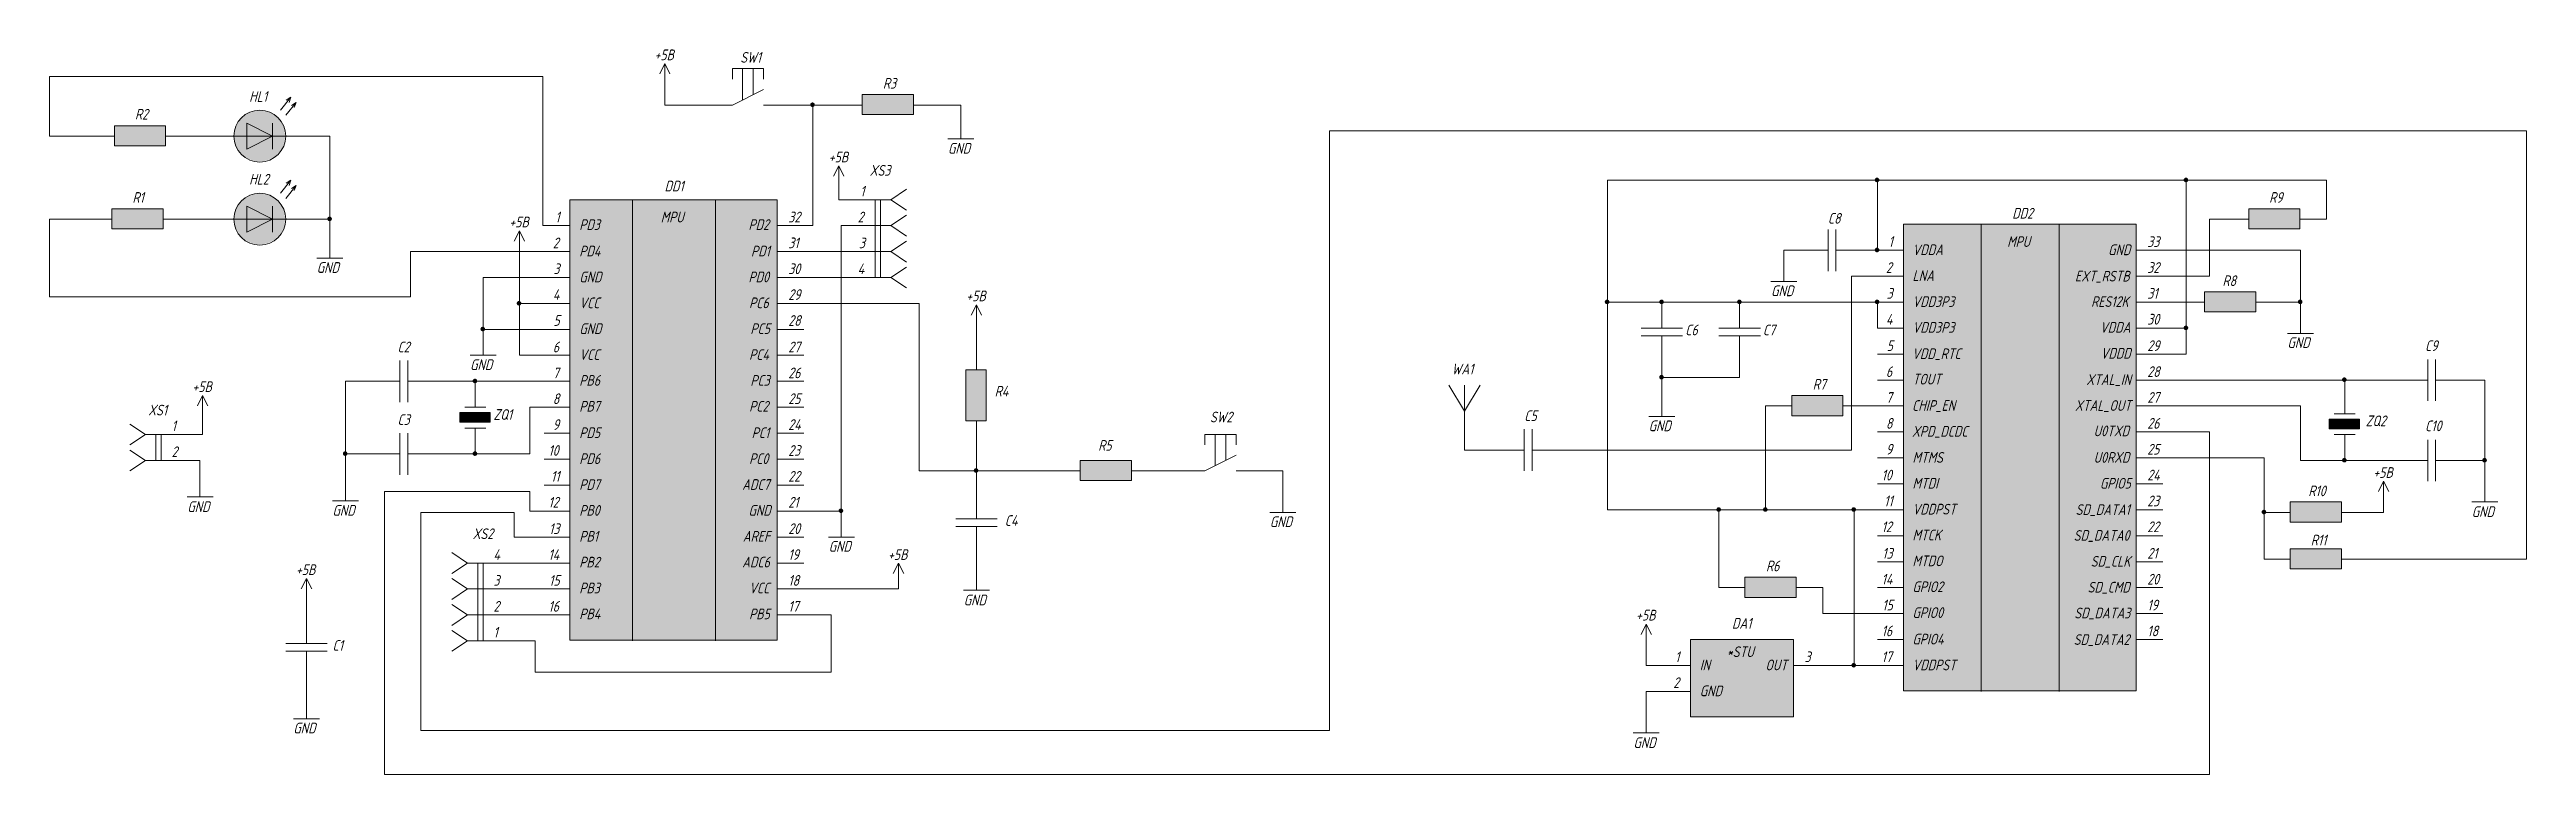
# Model space of a CAD drawing. Header units: inches. Extents: x -1760 to 1149, y 359 to 957.
# Drawn here: x -1759.9 to -1271.4, y 669.5 to 812.5 of the extents above; entities that cross this region are included whole.
import ezdxf

# ---------------------------------------------------------------- set-up
doc = ezdxf.new("R2010")
doc.units = ezdxf.units.IN
doc.header["$MEASUREMENT"] = 0
doc.layers.add('PDF_Geometry', color=7, linetype='Continuous')
doc.layers.add('PDF_Text', color=7, linetype='Continuous')
doc.layers.add('PDF_Solid Fills', color=7, linetype='Continuous', true_color=0x0d0d0d)
doc.styles.add('PDF GOST type A Italic', font='')
doc.styles.get('PDF GOST type A Italic').set_extended_font_data('GOST type A', italic=True)

msp = doc.modelspace()

# ---------------------------------------------------------------- texts
at = {"layer": 'PDF_Text', "attachment_point": 7, "style": 'PDF GOST type A Italic'}
for s, insert, char_height in [('+5В', (-1640.63, 810.4), 2.113), ('HL1', (-1720.55, 802.18), 2.113), ('+5В', (-1606.27, 790.23), 2.113), ('GND', (-1582.74, 791.97), 2.113), ('HL2', (-1720.55, 785.87), 2.113), ('DD1', (-1638.64, 784.5), 2.113), ('1', (-1600.05, 783.51), 2.11), ('+5В', (-1669.26, 777.41), 2.113), ('1', (-1660.18, 778.4), 2.11), ('PD3', (-1655.45, 776.91), 2.113), ('MPU', (-1639.39, 778.4), 2.113), ('PD2', (-1622.08, 776.91), 2.113), ('32', (-1614.24, 778.4), 2.113), ('2', (-1600.55, 778.4), 2.11), ('DD2', (-1372.86, 779.15), 2.113), ('2', (-1660.67, 773.3), 2.11), ('PD4', (-1655.45, 771.68), 2.113), ('PD1', (-1621.58, 771.68), 2.113), ('31', (-1614.24, 773.3), 2.113), ('3', (-1600.3, 773.3), 2.11), ('1', (-1397.26, 773.55), 2.11), ('VDDA', (-1392.53, 771.93), 2.113), ('MPU', (-1373.86, 773.55), 2.113), ('GND', (-1353.94, 771.93), 2.113), ('33', (-1346.22, 773.55), 2.113), ('GND', (-1707.23, 768.44), 2.113), ('3', (-1660.55, 768.19), 2.11), ('GND', (-1655.45, 766.58), 2.113), ('PD0', (-1622.08, 766.58), 2.113), ('30', (-1614.24, 768.19), 2.113), ('4', (-1600.55, 768.19), 2.11), ('2', (-1397.76, 768.44), 2.11), ('LNA', (-1392.53, 766.83), 2.113), ('EXT_RSTB', (-1360.49, 766.53), 2.113), ('32', (-1346.22, 768.44), 2.113), ('4', (-1660.67, 763.09), 2.11), ('VCC', (-1655.45, 761.47), 2.113), ('PC6', (-1621.96, 761.47), 2.113), ('29', (-1614.24, 763.09), 2.113), ('+5В', (-1579.13, 762.84), 2.113), ('GND', (-1420.41, 763.84), 2.113), ('3', (-1397.63, 763.34), 2.11), ('VDD3P3', (-1392.53, 761.72), 2.113), ('RES12K', (-1357.3, 761.72), 2.113), ('31', (-1346.22, 763.34), 2.113), ('5', (-1660.55, 757.99), 2.11), ('GND', (-1655.45, 756.37), 2.113), ('PC5', (-1621.71, 756.37), 2.113), ('28', (-1614.24, 757.99), 2.113), ('4', (-1397.76, 758.23), 2.11), ('VDD3P3', (-1392.53, 756.62), 2.113), ('VDDA', (-1355.56, 756.62), 2.113), ('30', (-1346.22, 758.24), 2.113), ('6', (-1660.67, 752.76), 2.11), ('VCC', (-1655.45, 751.26), 2.113), ('PC4', (-1621.96, 751.26), 2.113), ('27', (-1614.24, 752.76), 2.113), ('5', (-1397.63, 753.01), 2.11), ('VDD_RTC', (-1392.61, 751.22), 2.113), ('VDDD', (-1355.43, 751.51), 2.113), ('29', (-1346.22, 753.01), 2.113), ('GND', (-1318.58, 753.63), 2.113), ('GND', (-1676.98, 749.27), 2.113), ('7', (-1660.67, 747.65), 2.11), ('PB6', (-1655.45, 746.16), 2.113), ('PC3', (-1621.71, 746.16), 2.113), ('26', (-1614.24, 747.65), 2.113), ('6', (-1397.76, 747.9), 2.11), ('TOUT', (-1392.53, 746.41), 2.113), ('XTAL_IN', (-1358.25, 746.12), 2.113), ('28', (-1346.22, 747.9), 2.113), ('+5В', (-1731.76, 744.92), 2.113), ('8', (-1660.67, 742.55), 2.11), ('PB7', (-1655.45, 741.06), 2.113), ('PC2', (-1621.96, 741.06), 2.113), ('25', (-1614.24, 742.55), 2.113), ('7', (-1397.76, 742.8), 2.11), ('CHIP_EN', (-1392.61, 741.01), 2.113), ('XTAL_OUT', (-1360.49, 741.01), 2.113), ('27', (-1346.22, 742.8), 2.113), ('1', (-1735.86, 737.2), 2.11), ('9', (-1660.67, 737.45), 2.11), ('PD5', (-1655.45, 735.83), 2.113), ('PC1', (-1621.46, 735.83), 2.113), ('24', (-1614.24, 737.45), 2.113), ('GND', (-1444.56, 737.2), 2.113), ('8', (-1397.76, 737.7), 2.11), ('XPD_DCDC', (-1392.61, 735.91), 2.113), ('U0TXD', (-1356.8, 736.2), 2.113), ('26', (-1346.22, 737.7), 2.113), ('2', (-1735.86, 732.09), 2.11), ('10', (-1661.55, 732.34), 2.113), ('PD6', (-1655.45, 730.72), 2.113), ('PC0', (-1621.96, 730.72), 2.113), ('23', (-1614.24, 732.34), 2.113), ('9', (-1397.76, 732.59), 2.11), ('MTMS', (-1392.53, 730.97), 2.113), ('U0RXD', (-1356.8, 730.97), 2.113), ('25', (-1346.22, 732.59), 2.113), ('11', (-1661.05, 727.24), 2.113), ('22', (-1614.24, 727.24), 2.113), ('10', (-1398.63, 727.49), 2.113), ('MTDI', (-1392.53, 725.87), 2.113), ('GPIO5', (-1355.56, 725.87), 2.113), ('24', (-1346.22, 727.49), 2.113), ('+5В', (-1301.65, 727.99), 2.113), ('GND', (-1732.75, 721.26), 2.113), ('12', (-1661.55, 722.13), 2.113), ('PD7', (-1655.45, 725.62), 2.113), ('ADC7', (-1623.33, 725.62), 2.113), ('21', (-1614.24, 722.13), 2.113), ('11', (-1398.13, 722.38), 2.113), ('23', (-1346.22, 722.38), 2.113), ('GND', (-1704.12, 720.52), 2.113), ('13', (-1661.42, 716.91), 2.113), ('PB0', (-1655.45, 720.52), 2.113), ('GND', (-1622.08, 720.52), 2.113), ('20', (-1614.24, 716.91), 2.113), ('GND', (-1519.26, 718.28), 2.113), ('12', (-1398.63, 717.28), 2.113), ('VDDPST', (-1392.53, 720.76), 2.113), ('SD_DATA1', (-1360.36, 720.47), 2.113), ('22', (-1346.22, 717.28), 2.113), ('GND', (-1282.23, 720.27), 2.113), ('4', (-1672.38, 711.8), 2.11), ('14', (-1661.55, 711.8), 2.113), ('PB1', (-1655.45, 715.41), 2.113), ('AREF', (-1623.2, 715.41), 2.113), ('19', (-1614.24, 711.8), 2.113), ('GND', (-1606.27, 713.42), 2.113), ('+5В', (-1594.57, 711.8), 2.113), ('13', (-1398.5, 712.05), 2.113), ('MTCK', (-1392.53, 715.66), 2.113), ('SD_DATA0', (-1360.74, 715.37), 2.113), ('21', (-1346.22, 712.05), 2.113), ('+5В', (-1711.34, 708.81), 2.113), ('3', (-1672.38, 706.7), 2.11), ('15', (-1661.42, 706.7), 2.113), ('PB2', (-1655.45, 710.31), 2.113), ('ADC6', (-1623.33, 710.31), 2.113), ('18', (-1614.24, 706.7), 2.113), ('14', (-1398.63, 706.95), 2.113), ('MTDO', (-1392.53, 710.56), 2.113), ('SD_CLK', (-1357.38, 710.27), 2.113), ('20', (-1346.22, 706.95), 2.113), ('2', (-1672.38, 701.59), 2.11), ('16', (-1661.55, 701.59), 2.113), ('PB3', (-1655.45, 705.2), 2.113), ('VCC', (-1621.96, 705.2), 2.113), ('17', (-1614.24, 701.59), 2.113), ('GND', (-1579.63, 702.84), 2.113), ('15', (-1398.5, 701.84), 2.113), ('GPIO2', (-1392.53, 705.45), 2.113), ('SD_CMD', (-1358, 705.16), 2.113), ('19', (-1346.22, 701.84), 2.113), ('1', (-1672.38, 696.49), 2.11), ('PB4', (-1655.45, 700.1), 2.113), ('PB5', (-1621.96, 700.1), 2.113), ('+5В', (-1447.05, 699.85), 2.113), ('16', (-1398.63, 696.74), 2.113), ('GPIO0', (-1392.53, 700.35), 2.113), ('SD_DATA3', (-1360.61, 700.06), 2.113), ('18', (-1346.22, 696.74), 2.113), ('1', (-1439.34, 691.63), 2.11), ('*STU', (-1429.13, 692.63), 2.113), ('3', (-1413.82, 691.63), 2.11), ('17', (-1398.63, 691.63), 2.113), ('GPIO4', (-1392.53, 695.12), 2.113), ('SD_DATA2', (-1360.74, 694.83), 2.113), ('IN', (-1434.48, 690.02), 2.113), ('OUT', (-1421.53, 690.02), 2.113), ('VDDPST', (-1392.53, 690.02), 2.113), ('2', (-1439.71, 686.53), 2.11), ('GND', (-1434.48, 684.91), 2.113), ('GND', (-1711.84, 677.57), 2.113), ('GND', (-1447.55, 674.7), 2.113)]:
    msp.add_mtext(s, dxfattribs=dict(at, insert=insert, char_height=char_height))
at = {"layer": 'PDF_Text', "color": 18, "true_color": 0x090909, "char_height": 2.113, "attachment_point": 7, "style": 'PDF GOST type A Italic'}
for s, insert in [('SW1', (-1623.7, 809.9)), ('R3', (-1595.57, 804.79)), ('R2', (-1743.08, 798.69)), ('R1', (-1743.58, 782.26)), ('R9', (-1322.19, 782.26)), ('C8', (-1409.21, 778.15)), ('R8', (-1331.4, 765.83)), ('C6', (-1437.34, 756.12)), ('C7', (-1422.03, 756.12)), ('C9', (-1291.44, 753.01)), ('WA1', (-1483.4, 748.4)), ('R7', (-1412.2, 745.41)), ('XS1', (-1740.47, 740.31)), ('C5', (-1469.09, 739.19)), ('ZQ2', (-1303.15, 738.19)), ('C10', (-1291.44, 737.2)), ('R10', (-1314.47, 724.37)), ('R11', (-1313.98, 714.66)), ('R6', (-1421.41, 709.56)), ('DA1', (-1428.13, 698.23))]:
    msp.add_mtext(s, dxfattribs=dict(at, insert=insert))
at = {"layer": 'PDF_Text', "color": 28, "true_color": 0x0d0d0d, "char_height": 2.113, "attachment_point": 7, "style": 'PDF GOST type A Italic'}
for s, insert in [('XS3', (-1598.18, 787.61)), ('C2', (-1691.3, 752.76)), ('R4', (-1573.53, 744.04)), ('C3', (-1691.3, 738.44)), ('ZQ1', (-1672.38, 739.44)), ('SW2', (-1531.08, 738.94)), ('R5', (-1553.12, 733.34)), ('C4', (-1571.54, 718.52)), ('XS2', (-1676.48, 715.91)), ('C1', (-1704.12, 693.87))]:
    msp.add_mtext(s, dxfattribs=dict(at, insert=insert))

# ---------------------------------------------------------------- hatches: boundary and pattern name
at = {"layer": 'PDF_Solid Fills', "transparency": 33554559}
for points in [[(-1609, 801.62, 0.419491), (-1609.46, 802.08), (-1609.46, 802.08, 0.413793), (-1609.91, 801.63), (-1609.91, 801.63, 0.419865), (-1609.45, 801.17), (-1609.45, 801.17, 0.413405)], [(-1609, 801.62, 0.419491), (-1609.46, 802.08), (-1609.46, 802.08, 0.413793), (-1609.91, 801.63), (-1609.91, 801.63, 0.419865), (-1609.45, 801.17), (-1609.45, 801.17, 0.413405)], [(-1399.06, 786.77, 0.419491), (-1399.51, 787.23), (-1399.51, 787.23, 0.413793), (-1399.97, 786.77), (-1399.97, 786.77, 0.419491), (-1399.51, 786.32), (-1399.51, 786.32, 0.413793)], [(-1399.06, 786.77, 0.419491), (-1399.51, 787.23), (-1399.51, 787.23, 0.413793), (-1399.97, 786.77), (-1399.97, 786.77, 0.419491), (-1399.51, 786.32), (-1399.51, 786.32, 0.413793)], [(-1399.06, 786.77, 0.419491), (-1399.51, 787.23), (-1399.51, 787.23, 0.413793), (-1399.97, 786.77), (-1399.97, 786.77, 0.419491), (-1399.51, 786.32), (-1399.51, 786.32, 0.413793)], [(-1338.14, 786.77, 0.419118), (-1338.59, 787.23), (-1338.59, 787.23, 0.413793), (-1339.05, 786.77), (-1339.05, 786.77, 0.419118), (-1338.59, 786.32), (-1338.59, 786.32, 0.413793)], [(-1338.14, 786.77, 0.419118), (-1338.59, 787.23), (-1338.59, 787.23, 0.413793), (-1339.05, 786.77), (-1339.05, 786.77, 0.419118), (-1338.59, 786.32), (-1338.59, 786.32, 0.413793)], [(-1704.23, 779.09, 0.419491), (-1704.69, 779.55), (-1704.69, 779.55, 0.414655), (-1705.14, 779.1), (-1705.14, 779.1, 0.419492), (-1704.68, 778.64), (-1704.68, 778.64, 0.412931)], [(-1399.06, 772.96, 0.419865), (-1399.51, 773.42), (-1399.51, 773.42, 0.413793), (-1399.97, 772.96), (-1399.97, 772.96, 0.419865), (-1399.51, 772.5), (-1399.51, 772.5, 0.413793)], [(-1399.06, 772.96, 0.419865), (-1399.51, 773.42), (-1399.51, 773.42, 0.413793), (-1399.97, 772.96), (-1399.97, 772.96, 0.419865), (-1399.51, 772.5), (-1399.51, 772.5, 0.413793)], [(-1399.06, 772.96, 0.419865), (-1399.51, 773.42), (-1399.51, 773.42, 0.413793), (-1399.97, 772.96), (-1399.97, 772.96, 0.419865), (-1399.51, 772.5), (-1399.51, 772.5, 0.413793)], [(-1399.06, 772.96, 0.419865), (-1399.51, 773.42), (-1399.51, 773.42, 0.413793), (-1399.97, 772.96), (-1399.97, 772.96, 0.419865), (-1399.51, 772.5), (-1399.51, 772.5, 0.413793)], [(-1666.88, 762.45, 0.419966), (-1667.33, 762.9), (-1667.33, 762.9, 0.413793), (-1667.79, 762.45), (-1667.79, 762.45, 0.419118), (-1667.33, 761.99), (-1667.33, 761.99, 0.414655)], [(-1666.88, 762.45, 0.419966), (-1667.33, 762.9), (-1667.33, 762.9, 0.413793), (-1667.79, 762.45), (-1667.79, 762.45, 0.419118), (-1667.33, 761.99), (-1667.33, 761.99, 0.414655)], [(-1452.3, 762.71, 0.418644), (-1452.76, 763.17), (-1452.76, 763.17, 0.413793), (-1453.22, 762.72), (-1453.22, 762.72, 0.419491), (-1452.76, 762.26), (-1452.76, 762.26, 0.412931)], [(-1452.3, 762.71, 0.418644), (-1452.76, 763.17), (-1452.76, 763.17, 0.413793), (-1453.22, 762.72), (-1453.22, 762.72, 0.419491), (-1452.76, 762.26), (-1452.76, 762.26, 0.412931)], [(-1452.3, 762.71, 0.418644), (-1452.76, 763.17), (-1452.76, 763.17, 0.413793), (-1453.22, 762.72), (-1453.22, 762.72, 0.419491), (-1452.76, 762.26), (-1452.76, 762.26, 0.412931)], [(-1441.56, 762.71, 0.419491), (-1442.02, 763.17), (-1442.02, 763.17, 0.413793), (-1442.47, 762.72), (-1442.47, 762.72, 0.419491), (-1442.01, 762.26), (-1442.01, 762.26, 0.413793)], [(-1441.56, 762.71, 0.419491), (-1442.02, 763.17), (-1442.02, 763.17, 0.413793), (-1442.47, 762.72), (-1442.47, 762.72, 0.419491), (-1442.01, 762.26), (-1442.01, 762.26, 0.413793)], [(-1441.56, 762.71, 0.419491), (-1442.02, 763.17), (-1442.02, 763.17, 0.413793), (-1442.47, 762.72), (-1442.47, 762.72, 0.419491), (-1442.01, 762.26), (-1442.01, 762.26, 0.413793)], [(-1441.56, 762.71, 0.419491), (-1442.02, 763.17), (-1442.02, 763.17, 0.413793), (-1442.47, 762.72), (-1442.47, 762.72, 0.419491), (-1442.01, 762.26), (-1442.01, 762.26, 0.413793)], [(-1426.21, 762.71, 0.419491), (-1426.67, 763.17), (-1426.67, 763.17, 0.413793), (-1427.12, 762.72), (-1427.12, 762.72, 0.419491), (-1426.66, 762.26), (-1426.66, 762.26, 0.413793)], [(-1426.21, 762.71, 0.419491), (-1426.67, 763.17), (-1426.67, 763.17, 0.413793), (-1427.12, 762.72), (-1427.12, 762.72, 0.419491), (-1426.66, 762.26), (-1426.66, 762.26, 0.413793)], [(-1426.21, 762.71, 0.419491), (-1426.67, 763.17), (-1426.67, 763.17, 0.413793), (-1427.12, 762.72), (-1427.12, 762.72, 0.419491), (-1426.66, 762.26), (-1426.66, 762.26, 0.413793)], [(-1426.21, 762.71, 0.419491), (-1426.67, 763.17), (-1426.67, 763.17, 0.413793), (-1427.12, 762.72), (-1427.12, 762.72, 0.419491), (-1426.66, 762.26), (-1426.66, 762.26, 0.413793)], [(-1399.06, 762.71, 0.419491), (-1399.51, 763.17), (-1399.51, 763.17, 0.413793), (-1399.97, 762.72), (-1399.97, 762.72, 0.419491), (-1399.51, 762.26), (-1399.51, 762.26, 0.413793)], [(-1399.06, 762.71, 0.419491), (-1399.51, 763.17), (-1399.51, 763.17, 0.413793), (-1399.97, 762.72), (-1399.97, 762.72, 0.419491), (-1399.51, 762.26), (-1399.51, 762.26, 0.413793)], [(-1399.06, 762.71, 0.419491), (-1399.51, 763.17), (-1399.51, 763.17, 0.413793), (-1399.97, 762.72), (-1399.97, 762.72, 0.419491), (-1399.51, 762.26), (-1399.51, 762.26, 0.413793)], [(-1399.06, 762.71, 0.419491), (-1399.51, 763.17), (-1399.51, 763.17, 0.413793), (-1399.97, 762.72), (-1399.97, 762.72, 0.419491), (-1399.51, 762.26), (-1399.51, 762.26, 0.413793)], [(-1315.61, 762.71, 0.419118), (-1316.07, 763.17), (-1316.07, 763.17, 0.413793), (-1316.52, 762.72), (-1316.52, 762.72, 0.419118), (-1316.06, 762.26), (-1316.06, 762.26, 0.413793)], [(-1315.61, 762.71, 0.419118), (-1316.07, 763.17), (-1316.07, 763.17, 0.413793), (-1316.52, 762.72), (-1316.52, 762.72, 0.419118), (-1316.06, 762.26), (-1316.06, 762.26, 0.413793)], [(-1674.03, 757.35, 0.419492), (-1674.49, 757.81), (-1674.49, 757.81, 0.414655), (-1674.94, 757.36), (-1674.94, 757.36, 0.419491), (-1674.48, 756.9), (-1674.48, 756.9, 0.412931)], [(-1674.03, 757.35, 0.419492), (-1674.49, 757.81), (-1674.49, 757.81, 0.414655), (-1674.94, 757.36), (-1674.94, 757.36, 0.419491), (-1674.48, 756.9), (-1674.48, 756.9, 0.412931)], [(-1674.03, 757.35, 0.419492), (-1674.49, 757.81), (-1674.49, 757.81, 0.414655), (-1674.94, 757.36), (-1674.94, 757.36, 0.419491), (-1674.48, 756.9), (-1674.48, 756.9, 0.412931)], [(-1338.14, 757.58, 0.419491), (-1338.59, 758.04), (-1338.59, 758.04, 0.413793), (-1339.05, 757.59), (-1339.05, 757.59, 0.419491), (-1338.59, 757.13), (-1338.59, 757.13, 0.413793)], [(-1338.14, 757.58, 0.419491), (-1338.59, 758.04), (-1338.59, 758.04, 0.413793), (-1339.05, 757.59), (-1339.05, 757.59, 0.419491), (-1338.59, 757.13), (-1338.59, 757.13, 0.413793)], [(-1338.14, 757.58, 0.419491), (-1338.59, 758.04), (-1338.59, 758.04, 0.413793), (-1339.05, 757.59), (-1339.05, 757.59, 0.419491), (-1338.59, 757.13), (-1338.59, 757.13, 0.413793)], [(-1675.57, 747.1, 0.419118), (-1676.02, 747.56), (-1676.02, 747.56, 0.414655), (-1676.48, 747.11), (-1676.48, 747.11, 0.420814), (-1676.02, 746.65), (-1676.02, 746.65, 0.414655)], [(-1675.57, 747.1, 0.419118), (-1676.02, 747.56), (-1676.02, 747.56, 0.414655), (-1676.48, 747.11), (-1676.48, 747.11, 0.420814), (-1676.02, 746.65), (-1676.02, 746.65, 0.414655)], [(-1675.57, 747.1, 0.419118), (-1676.02, 747.56), (-1676.02, 747.56, 0.414655), (-1676.48, 747.11), (-1676.48, 747.11, 0.420814), (-1676.02, 746.65), (-1676.02, 746.65, 0.414655)], [(-1441.56, 747.86, 0.419865), (-1442.02, 748.32), (-1442.02, 748.32, 0.413793), (-1442.47, 747.86), (-1442.47, 747.86, 0.419865), (-1442.01, 747.41), (-1442.01, 747.41, 0.413793)], [(-1441.56, 747.86, 0.419865), (-1442.02, 748.32), (-1442.02, 748.32, 0.413793), (-1442.47, 747.86), (-1442.47, 747.86, 0.419865), (-1442.01, 747.41), (-1442.01, 747.41, 0.413793)], [(-1441.56, 747.86, 0.419865), (-1442.02, 748.32), (-1442.02, 748.32, 0.413793), (-1442.47, 747.86), (-1442.47, 747.86, 0.419865), (-1442.01, 747.41), (-1442.01, 747.41, 0.413793)], [(-1306.9, 747.36, 0.419865), (-1307.36, 747.82), (-1307.36, 747.82, 0.413793), (-1307.81, 747.37), (-1307.81, 747.37, 0.419865), (-1307.35, 746.91), (-1307.35, 746.91, 0.413793)], [(-1306.9, 747.36, 0.419865), (-1307.36, 747.82), (-1307.36, 747.82, 0.413793), (-1307.81, 747.37), (-1307.81, 747.37, 0.419865), (-1307.35, 746.91), (-1307.35, 746.91, 0.413793)], [(-1701.16, 732.77, 0.419118), (-1701.62, 733.23), (-1701.62, 733.23, 0.413793), (-1702.07, 732.78), (-1702.07, 732.78, 0.419966), (-1701.61, 732.32), (-1701.61, 732.32, 0.414655)], [(-1701.16, 732.77, 0.419118), (-1701.62, 733.23), (-1701.62, 733.23, 0.413793), (-1702.07, 732.78), (-1702.07, 732.78, 0.419966), (-1701.61, 732.32), (-1701.61, 732.32, 0.414655)], [(-1675.57, 732.77, 0.419118), (-1676.02, 733.23), (-1676.02, 733.23, 0.414655), (-1676.48, 732.78), (-1676.48, 732.78, 0.420814), (-1676.02, 732.32), (-1676.02, 732.32, 0.414655)], [(-1675.57, 732.77, 0.419118), (-1676.02, 733.23), (-1676.02, 733.23, 0.414655), (-1676.48, 732.78), (-1676.48, 732.78, 0.420814), (-1676.02, 732.32), (-1676.02, 732.32, 0.414655)], [(-1576.75, 729.44, 0.419118), (-1577.21, 729.9), (-1577.21, 729.9, 0.413793), (-1577.66, 729.45), (-1577.66, 729.45, 0.419491), (-1577.2, 728.99), (-1577.2, 728.99, 0.413405)], [(-1576.75, 729.44, 0.419118), (-1577.21, 729.9), (-1577.21, 729.9, 0.413793), (-1577.66, 729.45), (-1577.66, 729.45, 0.419491), (-1577.2, 728.99), (-1577.2, 728.99, 0.413405)], [(-1306.9, 731.47, 0.419865), (-1307.36, 731.93), (-1307.36, 731.93, 0.413793), (-1307.81, 731.48), (-1307.81, 731.48, 0.419865), (-1307.35, 731.02), (-1307.35, 731.02, 0.413793)], [(-1306.9, 731.47, 0.419865), (-1307.36, 731.93), (-1307.36, 731.93, 0.413793), (-1307.81, 731.48), (-1307.81, 731.48, 0.419865), (-1307.35, 731.02), (-1307.35, 731.02, 0.413793)], [(-1279.24, 731.47, 0.419491), (-1279.7, 731.93), (-1279.7, 731.93, 0.413318), (-1280.16, 731.48), (-1280.16, 731.48, 0.419018), (-1279.7, 731.02), (-1279.7, 731.02, 0.413793)], [(-1279.24, 731.47, 0.419491), (-1279.7, 731.93), (-1279.7, 731.93, 0.413318), (-1280.16, 731.48), (-1280.16, 731.48, 0.419018), (-1279.7, 731.02), (-1279.7, 731.02, 0.413793)], [(-1279.24, 731.47, 0.419491), (-1279.7, 731.93), (-1279.7, 731.93, 0.413318), (-1280.16, 731.48), (-1280.16, 731.48, 0.419018), (-1279.7, 731.02), (-1279.7, 731.02, 0.413793)], [(-1603.39, 721.5, 0.419018), (-1603.85, 721.96), (-1603.85, 721.96, 0.413793), (-1604.3, 721.51), (-1604.3, 721.51, 0.419018), (-1603.84, 721.05), (-1603.84, 721.05, 0.412069)], [(-1603.39, 721.5, 0.419018), (-1603.85, 721.96), (-1603.85, 721.96, 0.413793), (-1604.3, 721.51), (-1604.3, 721.51, 0.419018), (-1603.84, 721.05), (-1603.84, 721.05, 0.412069)], [(-1430.29, 721.74, 0.419118), (-1430.75, 722.2), (-1430.75, 722.2, 0.413793), (-1431.2, 721.75), (-1431.2, 721.75, 0.419118), (-1430.75, 721.29), (-1430.75, 721.29, 0.413793)], [(-1421.09, 721.74, 0.419491), (-1421.55, 722.2), (-1421.55, 722.2, 0.413793), (-1422, 721.75), (-1422, 721.75, 0.419491), (-1421.54, 721.29), (-1421.54, 721.29, 0.413793)], [(-1403.66, 721.74, 0.419491), (-1404.12, 722.2), (-1404.12, 722.2, 0.413793), (-1404.57, 721.75), (-1404.57, 721.75, 0.419491), (-1404.11, 721.29), (-1404.11, 721.29, 0.413793)], [(-1403.66, 721.74, 0.419491), (-1404.12, 722.2), (-1404.12, 722.2, 0.413793), (-1404.57, 721.75), (-1404.57, 721.75, 0.419491), (-1404.11, 721.29), (-1404.11, 721.29, 0.413793)], [(-1322.76, 721.25, 0.418172), (-1323.22, 721.71), (-1323.22, 721.71, 0.412931), (-1323.67, 721.26), (-1323.67, 721.26, 0.419865), (-1323.21, 720.8), (-1323.21, 720.8, 0.412931)], [(-1322.76, 721.25, 0.418172), (-1323.22, 721.71), (-1323.22, 721.71, 0.412931), (-1323.67, 721.26), (-1323.67, 721.26, 0.419865), (-1323.21, 720.8), (-1323.21, 720.8, 0.412931)], [(-1322.76, 721.25, 0.418172), (-1323.22, 721.71), (-1323.22, 721.71, 0.412931), (-1323.67, 721.26), (-1323.67, 721.26, 0.419865), (-1323.21, 720.8), (-1323.21, 720.8, 0.412931)], [(-1322.76, 721.25, 0.418172), (-1323.22, 721.71), (-1323.22, 721.71, 0.412931), (-1323.67, 721.26), (-1323.67, 721.26, 0.419865), (-1323.21, 720.8), (-1323.21, 720.8, 0.412931)], [(-1403.66, 691.02, 0.419491), (-1404.12, 691.48), (-1404.12, 691.48, 0.413793), (-1404.57, 691.03), (-1404.57, 691.03, 0.420339), (-1404.11, 690.57), (-1404.11, 690.57, 0.414655)]]:
    msp.add_hatch(color=256, dxfattribs=at).paths.add_polyline_path(points)
at = {"layer": 'PDF_Solid Fills', "true_color": 0xfdfdfd, "transparency": 33554559}
for points in [[(-1713.46, 795.48, 0.414209), (-1718.53, 800.55), (-1718.53, 800.55, 0.413615), (-1723.59, 795.49), (-1723.59, 795.49, 0.414132), (-1718.52, 790.42), (-1718.52, 790.42, 0.413692)], [(-1713.46, 779.09, 0.414209), (-1718.53, 784.16), (-1718.53, 784.16, 0.413615), (-1723.59, 779.1), (-1723.59, 779.1, 0.414132), (-1718.52, 774.04), (-1718.52, 774.04, 0.413692)]]:
    msp.add_hatch(color=7, dxfattribs=at).paths.add_polyline_path(points)

# ---------------------------------------------------------------- linework, layer by layer
at = {"lineweight": 9}
for points in [[(-1599.66, 803.62), (-1589.54, 803.62), (-1589.54, 799.66), (-1599.66, 799.66)], [(-1747.12, 797.48), (-1737.03, 797.48), (-1737.03, 793.5), (-1747.12, 793.5)], [(-1747.64, 781.09), (-1737.53, 781.09), (-1737.53, 777.11), (-1747.64, 777.11)], [(-1394.32, 778.02), (-1348.38, 778.02), (-1348.38, 685.99), (-1394.32, 685.99)], [(-1326.22, 781.09), (-1316.13, 781.09), (-1316.13, 777.11), (-1326.22, 777.11)], [(-1334.94, 764.7), (-1324.81, 764.7), (-1324.81, 760.75), (-1334.94, 760.75)], [(-1579.19, 749.33), (-1575.21, 749.33), (-1575.21, 739.24), (-1579.19, 739.24)], [(-1416.35, 744.23), (-1406.24, 744.23), (-1406.24, 740.25), (-1416.35, 740.25)], [(-1310.36, 739.6), (-1304.34, 739.6), (-1304.34, 737.7), (-1310.36, 737.7)], [(-1556.66, 731.41), (-1546.54, 731.41), (-1546.54, 727.46), (-1556.66, 727.46)], [(-1318.03, 723.24), (-1307.94, 723.24), (-1307.94, 719.26), (-1318.03, 719.26)], [(-1318.03, 714), (-1307.94, 714), (-1307.94, 710.05), (-1318.03, 710.05)], [(-1425.56, 708.39), (-1415.44, 708.39), (-1415.44, 704.4), (-1425.56, 704.4)], [(-1436.33, 696.09), (-1415.96, 696.09), (-1415.96, 680.87), (-1436.33, 680.87)]]:
    msp.add_lwpolyline(points, close=True, dxfattribs=at)
for centre in [(-1718.46, 795.42), (-1718.46, 779.03)]:
    msp.add_circle(centre, 5.12, dxfattribs=at)
at = {"layer": 'PDF_Geometry', "color": 28, "lineweight": 9, "true_color": 0x0d0d0d}
for points in [[(-1662.4, 777.76), (-1662.63, 777.76), (-1662.63, 807.21), (-1759.92, 807.21), (-1759.92, 795.42), (-1752.25, 795.42)], [(-1630.38, 801.56), (-1638.58, 801.56), (-1638.58, 804.63)], [(-1611.18, 777.76), (-1609.39, 777.76), (-1609.39, 801.56), (-1614, 801.56)], [(-1604.79, 801.56), (-1609.39, 801.56)], [(-1584.32, 801.56), (-1580.21, 801.56), (-1580.21, 800.02)], [(-1662.4, 716.32), (-1668.28, 716.32), (-1668.28, 721.18), (-1686.72, 721.18), (-1686.72, 678.16), (-1507.5, 678.16), (-1507.5, 796.44), (-1271.44, 796.44), (-1271.44, 711.95), (-1302.68, 711.95)], [(-1731.78, 795.42), (-1728.71, 795.42)], [(-1708.21, 795.42), (-1704.63, 795.42), (-1704.63, 776.49)], [(-1399.44, 786.7), (-1452.69, 786.7), (-1452.69, 762.65), (-1441.95, 762.65), (-1426.61, 762.65), (-1399.44, 762.65), (-1399.44, 757.52)], [(-1338.52, 757.52), (-1338.52, 786.7), (-1399.44, 786.7), (-1399.44, 772.89), (-1402.52, 772.89)], [(-1310.87, 779.03), (-1310.87, 786.7), (-1338.52, 786.7)], [(-1602.24, 782.88), (-1604.27, 782.88), (-1604.27, 784.42)], [(-1662.4, 772.64), (-1688.75, 772.64), (-1688.75, 763.69), (-1759.92, 763.69), (-1759.92, 779.03), (-1752.77, 779.03)], [(-1732.27, 779.03), (-1728.71, 779.03)], [(-1708.21, 779.03), (-1704.63, 779.03)], [(-1611.18, 721.44), (-1603.77, 721.44), (-1603.77, 777.76), (-1602.24, 777.76)], [(-1343.13, 767.77), (-1333.93, 767.77), (-1333.93, 779.03), (-1331.35, 779.03)], [(-1602.24, 772.64), (-1611.18, 772.64)], [(-1417.89, 771.88), (-1417.89, 772.89), (-1414.3, 772.89)], [(-1343.13, 772.89), (-1316, 772.89), (-1316, 762.65)], [(-1662.4, 757.29), (-1674.42, 757.29), (-1674.42, 767.51), (-1662.4, 767.51)], [(-1667.27, 762.38), (-1667.27, 771.62)], [(-1602.24, 767.51), (-1611.18, 767.51)], [(-1462.42, 733.46), (-1404.57, 733.46), (-1404.57, 767.77), (-1399.44, 767.77)], [(-1662.4, 752.17), (-1667.27, 752.17), (-1667.27, 762.38), (-1662.4, 762.38)], [(-1561.76, 729.38), (-1577.14, 729.38), (-1588.4, 729.38), (-1588.4, 762.38), (-1611.18, 762.38)], [(-1452.69, 762.65), (-1452.69, 721.68), (-1404.05, 721.68)], [(-1426.61, 762.65), (-1426.61, 762.65)], [(-1343.13, 762.65), (-1340.06, 762.65)], [(-1319.56, 762.65), (-1316, 762.65), (-1316, 761.64)], [(-1343.13, 752.42), (-1338.52, 752.42), (-1338.52, 757.52), (-1343.13, 757.52)], [(-1577.14, 754.45), (-1577.14, 757.03)], [(-1441.95, 750.89), (-1441.95, 747.79), (-1426.61, 747.79), (-1426.61, 750.89)], [(-1441.95, 747.79), (-1441.95, 745.24)], [(-1695.93, 747.04), (-1701.55, 747.04), (-1701.55, 732.71), (-1695.93, 732.71)], [(-1684.15, 747.04), (-1675.95, 747.04), (-1662.4, 747.04)], [(-1307.29, 747.3), (-1343.13, 747.3)], [(-1296.02, 747.3), (-1307.29, 747.3), (-1307.29, 745.76)], [(-1284.24, 747.3), (-1279.63, 747.3), (-1279.63, 731.41), (-1284.24, 731.41)], [(-1732.79, 736.53), (-1729.73, 736.53), (-1729.73, 739.1)], [(-1662.4, 741.91), (-1665.21, 741.91), (-1665.21, 732.71), (-1684.15, 732.71)], [(-1421.48, 742.18), (-1421.48, 721.68)], [(-1399.44, 742.18), (-1400.98, 742.18)], [(-1343.13, 742.18), (-1316, 742.18), (-1316, 731.41), (-1296.02, 731.41)], [(-1343.13, 737.05), (-1333.93, 737.05), (-1333.93, 669.47), (-1693.88, 669.47), (-1693.88, 725.27), (-1665.21, 725.27), (-1665.21, 721.44), (-1662.4, 721.44)], [(-1577.14, 725), (-1577.14, 733.98)], [(-1480.87, 736.04), (-1480.87, 733.46), (-1474.21, 733.46)], [(-1732.79, 731.41), (-1730.25, 731.41), (-1730.25, 729.38)], [(-1701.55, 728.6), (-1701.55, 732.71)], [(-1541.29, 729.38), (-1537.18, 729.38)], [(-1520.82, 729.38), (-1516.71, 729.38), (-1516.71, 726.3)], [(-1343.13, 731.93), (-1323.15, 731.93), (-1323.15, 721.18), (-1323.15, 711.95)], [(-1279.63, 731.41), (-1279.63, 728.34)], [(-1430.69, 706.33), (-1430.69, 721.68)], [(-1399.44, 721.68), (-1404.05, 721.68), (-1404.05, 690.96)], [(-1302.68, 721.18), (-1299.61, 721.18), (-1299.61, 722.2)], [(-1577.14, 713.25), (-1577.14, 710.94)], [(-1669.29, 711.19), (-1662.4, 711.19)], [(-1669.29, 706.07), (-1662.4, 706.07)], [(-1611.18, 706.07), (-1592.49, 706.07)], [(-1399.44, 701.2), (-1410.21, 701.2), (-1410.21, 706.33)], [(-1709.26, 700.45), (-1709.26, 703)], [(-1669.29, 700.95), (-1662.4, 700.95)], [(-1669.29, 695.82), (-1664.18, 695.82), (-1664.18, 689.68), (-1605.8, 689.68), (-1605.8, 700.95), (-1611.18, 700.95)], [(-1445.02, 694.02), (-1445.02, 690.96), (-1441.43, 690.96)], [(-1399.44, 690.96), (-1410.71, 690.96)], [(-1709.26, 688.67), (-1709.26, 685.6)], [(-1445.02, 682.76), (-1445.02, 685.86), (-1441.43, 685.86)]]:
    msp.add_lwpolyline(points, dxfattribs=at)
at = {"layer": 'PDF_Geometry', "lineweight": 9}
for points in [[(-1639.59, 807.73), (-1638.58, 809.76), (-1638.58, 804.63)], [(-1637.57, 807.73), (-1638.58, 809.76)], [(-1625.26, 806.68), (-1625.26, 808.74), (-1619.12, 808.74), (-1619.12, 806.68)], [(-1623.23, 802.6), (-1623.23, 808.74)], [(-1621.17, 808.74), (-1621.17, 803.62)], [(-1714.37, 800.55), (-1712.32, 803.1)], [(-1713.34, 799.53), (-1711.28, 802.08)], [(-1713.23, 802.5), (-1712.32, 803.1), (-1712.69, 802.08)], [(-1712.22, 801.48), (-1711.28, 802.08), (-1711.67, 801.04)], [(-1619.12, 804.63), (-1625.26, 801.56), (-1630.38, 801.56)], [(-1619.12, 801.56), (-1614, 801.56)], [(-1599.66, 801.56), (-1604.79, 801.56)], [(-1589.41, 801.56), (-1584.32, 801.56)], [(-1728.71, 795.42), (-1723.59, 795.42), (-1721.01, 795.42), (-1721.01, 797.99), (-1715.92, 795.42), (-1721.01, 792.87), (-1721.01, 795.42), (-1715.92, 795.42), (-1715.92, 797.99)], [(-1580.21, 794.9), (-1580.21, 800.02)], [(-1747.12, 795.42), (-1752.25, 795.42)], [(-1736.91, 795.42), (-1731.78, 795.42)], [(-1708.21, 795.42), (-1713.34, 795.42), (-1715.92, 795.42), (-1715.92, 792.87)], [(-1577.66, 794.9), (-1582.75, 794.9)], [(-1714.37, 784.16), (-1712.32, 786.7)], [(-1713.23, 786.14), (-1712.32, 786.7), (-1712.69, 785.69)], [(-1605.31, 787.49), (-1604.27, 789.54), (-1604.27, 784.42)], [(-1603.25, 787.49), (-1604.27, 789.54)], [(-1728.71, 779.03), (-1723.59, 779.03), (-1721.01, 779.03), (-1721.01, 781.61), (-1715.92, 779.03), (-1721.01, 776.49), (-1721.01, 779.03), (-1715.92, 779.03), (-1715.92, 781.61)], [(-1713.34, 783.14), (-1711.28, 785.69)], [(-1712.22, 785.09), (-1711.28, 785.69), (-1711.67, 784.68)], [(-1644.97, 782.88), (-1644.97, 695.82)], [(-1628.59, 782.88), (-1628.59, 695.82)], [(-1597.11, 782.88), (-1602.24, 782.88)], [(-1594.04, 767.51), (-1597.11, 767.51), (-1597.11, 782.88), (-1594.04, 782.88)], [(-1596.07, 767.51), (-1596.07, 782.88)], [(-1590.95, 780.83), (-1594.04, 782.88), (-1590.95, 784.94)], [(-1747.64, 779.03), (-1752.77, 779.03)], [(-1737.4, 779.03), (-1732.27, 779.03)], [(-1708.21, 779.03), (-1713.34, 779.03), (-1715.92, 779.03), (-1715.92, 776.49)], [(-1668.28, 774.69), (-1667.27, 776.74), (-1667.27, 771.62)], [(-1666.23, 774.69), (-1667.27, 776.74)], [(-1657.28, 777.76), (-1662.4, 777.76)], [(-1616.31, 777.76), (-1611.18, 777.76)], [(-1594.04, 777.76), (-1597.11, 777.76), (-1602.24, 777.76)], [(-1590.95, 775.7), (-1594.04, 777.76), (-1590.95, 779.81)], [(-1409.18, 776.98), (-1409.18, 768.79)], [(-1407.64, 776.98), (-1407.64, 768.79)], [(-1378.97, 778.02), (-1378.97, 685.86)], [(-1363.6, 778.02), (-1363.6, 685.86)], [(-1326.22, 779.03), (-1331.35, 779.03)], [(-1316, 779.03), (-1310.87, 779.03)], [(-1704.63, 771.36), (-1704.63, 776.49)], [(-1657.28, 772.64), (-1662.4, 772.64)], [(-1616.31, 772.64), (-1611.18, 772.64)], [(-1594.04, 772.64), (-1597.11, 772.64), (-1602.24, 772.64)], [(-1590.95, 770.58), (-1594.04, 772.64), (-1590.95, 774.69)], [(-1417.89, 766.75), (-1417.89, 771.88)], [(-1409.18, 772.89), (-1414.3, 772.89)], [(-1407.64, 772.89), (-1402.52, 772.89)], [(-1394.32, 772.89), (-1399.44, 772.89)], [(-1348.26, 772.89), (-1343.13, 772.89)], [(-1702.07, 771.36), (-1707.2, 771.36)], [(-1657.28, 767.51), (-1662.4, 767.51)], [(-1616.31, 767.51), (-1611.18, 767.51)], [(-1597.11, 767.51), (-1602.24, 767.51)], [(-1590.95, 765.46), (-1594.04, 767.51), (-1590.95, 769.56)], [(-1394.32, 767.77), (-1399.44, 767.77)], [(-1348.26, 767.77), (-1343.13, 767.77)], [(-1657.28, 762.38), (-1662.4, 762.38)], [(-1616.31, 762.38), (-1611.18, 762.38)], [(-1578.15, 760.09), (-1577.14, 762.15), (-1577.14, 757.03)], [(-1576.12, 760.09), (-1577.14, 762.15)], [(-1441.95, 757.52), (-1441.95, 762.65)], [(-1426.61, 757.52), (-1426.61, 762.65)], [(-1415.32, 766.75), (-1420.44, 766.75)], [(-1394.32, 762.65), (-1399.44, 762.65)], [(-1348.26, 762.65), (-1343.13, 762.65)], [(-1334.94, 762.65), (-1340.06, 762.65)], [(-1324.69, 762.65), (-1319.56, 762.65)], [(-1674.42, 752.17), (-1674.42, 757.29)], [(-1657.28, 757.29), (-1662.4, 757.29)], [(-1616.31, 757.29), (-1611.18, 757.29)], [(-1446.06, 757.52), (-1437.87, 757.52)], [(-1430.69, 757.52), (-1422.49, 757.52)], [(-1394.32, 757.52), (-1399.44, 757.52)], [(-1348.26, 757.52), (-1343.13, 757.52)], [(-1316, 756.51), (-1316, 761.64)], [(-1577.14, 749.33), (-1577.14, 754.45)], [(-1446.06, 755.99), (-1437.87, 755.99)], [(-1441.95, 755.99), (-1441.95, 750.89)], [(-1430.69, 755.99), (-1422.49, 755.99)], [(-1426.61, 755.99), (-1426.61, 750.89)], [(-1394.32, 752.42), (-1399.44, 752.42)], [(-1348.26, 752.42), (-1343.13, 752.42)], [(-1313.42, 756.51), (-1318.55, 756.51)], [(-1690.81, 751.12), (-1690.81, 742.93)], [(-1689.27, 751.12), (-1689.27, 742.93)], [(-1671.87, 752.17), (-1677, 752.17)], [(-1657.28, 752.17), (-1662.4, 752.17)], [(-1616.31, 752.17), (-1611.18, 752.17)], [(-1290.9, 751.38), (-1290.9, 743.19)], [(-1289.37, 751.38), (-1289.37, 743.19)], [(-1730.74, 742.18), (-1729.73, 744.23), (-1729.73, 739.1)], [(-1728.71, 742.18), (-1729.73, 744.23)], [(-1690.81, 747.04), (-1695.93, 747.04)], [(-1689.27, 747.04), (-1684.15, 747.04)], [(-1675.95, 741.91), (-1675.95, 747.04)], [(-1657.28, 747.04), (-1662.4, 747.04)], [(-1616.31, 747.04), (-1611.18, 747.04)], [(-1477.79, 746.26), (-1480.87, 741.13), (-1483.93, 746.26)], [(-1480.87, 736.04), (-1480.87, 741.13), (-1480.87, 746.26)], [(-1441.95, 740.12), (-1441.95, 745.24)], [(-1394.32, 747.3), (-1399.44, 747.3)], [(-1348.26, 747.3), (-1343.13, 747.3)], [(-1307.29, 740.64), (-1307.29, 745.76)], [(-1290.9, 747.3), (-1296.02, 747.3)], [(-1289.37, 747.3), (-1284.24, 747.3)], [(-1744.06, 738.58), (-1740.98, 736.53), (-1744.06, 734.51)], [(-1678.01, 741.91), (-1673.9, 741.91)], [(-1678.01, 737.83), (-1673.9, 737.83)], [(-1675.95, 737.83), (-1675.95, 732.71)], [(-1657.28, 741.91), (-1662.4, 741.91)], [(-1616.31, 741.91), (-1611.18, 741.91)], [(-1577.14, 739.1), (-1577.14, 733.98)], [(-1439.41, 740.12), (-1444.52, 740.12)], [(-1416.35, 742.18), (-1421.48, 742.18)], [(-1406.1, 742.18), (-1400.98, 742.18)], [(-1394.32, 742.18), (-1399.44, 742.18)], [(-1348.26, 742.18), (-1343.13, 742.18)], [(-1309.34, 740.64), (-1305.23, 740.64)], [(-1744.06, 733.46), (-1740.98, 731.41), (-1744.06, 729.38)], [(-1740.98, 736.53), (-1737.92, 736.53), (-1737.92, 731.41), (-1740.98, 731.41)], [(-1738.93, 736.53), (-1738.93, 731.41)], [(-1737.92, 736.53), (-1732.79, 736.53)], [(-1690.81, 736.79), (-1690.81, 728.6)], [(-1689.27, 736.79), (-1689.27, 728.6)], [(-1657.28, 736.79), (-1662.4, 736.79)], [(-1616.31, 736.79), (-1611.18, 736.79)], [(-1532.09, 734.51), (-1532.09, 736.53), (-1525.92, 736.53), (-1525.92, 734.51)], [(-1530.02, 730.39), (-1530.02, 736.53)], [(-1527.97, 736.53), (-1527.97, 731.41)], [(-1469.08, 733.46), (-1474.21, 733.46)], [(-1469.08, 737.57), (-1469.08, 729.38)], [(-1467.55, 737.57), (-1467.55, 729.38)], [(-1467.55, 733.46), (-1462.42, 733.46)], [(-1394.32, 737.05), (-1399.44, 737.05)], [(-1348.26, 737.05), (-1343.13, 737.05)], [(-1309.34, 736.53), (-1305.23, 736.53)], [(-1307.29, 736.53), (-1307.29, 731.41)], [(-1290.9, 735.52), (-1290.9, 727.32)], [(-1289.37, 735.52), (-1289.37, 727.32)], [(-1737.92, 731.41), (-1732.79, 731.41)], [(-1730.25, 724.25), (-1730.25, 729.38)], [(-1701.55, 723.47), (-1701.55, 728.6)], [(-1690.81, 732.71), (-1695.93, 732.71)], [(-1689.27, 732.71), (-1684.15, 732.71)], [(-1657.28, 731.67), (-1662.4, 731.67)], [(-1616.31, 731.67), (-1611.18, 731.67)], [(-1556.66, 729.38), (-1561.76, 729.38)], [(-1546.42, 729.38), (-1541.29, 729.38)], [(-1525.92, 732.44), (-1532.09, 729.38), (-1537.18, 729.38)], [(-1525.92, 729.38), (-1520.82, 729.38)], [(-1394.32, 731.93), (-1399.44, 731.93)], [(-1348.26, 731.93), (-1343.13, 731.93)], [(-1290.9, 731.41), (-1296.02, 731.41)], [(-1289.37, 731.41), (-1284.24, 731.41)], [(-1279.63, 723.24), (-1279.63, 728.34)], [(-1727.67, 724.25), (-1732.79, 724.25)], [(-1699, 723.47), (-1704.13, 723.47)], [(-1657.28, 726.54), (-1662.4, 726.54)], [(-1616.31, 726.54), (-1611.18, 726.54)], [(-1577.14, 719.91), (-1577.14, 725)], [(-1516.71, 721.18), (-1516.71, 726.3)], [(-1394.32, 726.8), (-1399.44, 726.8)], [(-1348.26, 726.8), (-1343.13, 726.8)], [(-1300.63, 725.27), (-1299.61, 727.32), (-1299.61, 722.2)], [(-1298.57, 725.27), (-1299.61, 727.32)], [(-1277.08, 723.24), (-1282.19, 723.24)], [(-1657.28, 721.44), (-1662.4, 721.44)], [(-1616.31, 721.44), (-1611.18, 721.44)], [(-1603.77, 716.32), (-1603.77, 721.44)], [(-1581.22, 719.91), (-1573.03, 719.91)], [(-1581.22, 718.38), (-1573.03, 718.38)], [(-1577.14, 718.38), (-1577.14, 713.25)], [(-1514.16, 721.18), (-1519.29, 721.18)], [(-1394.32, 721.68), (-1399.44, 721.68)], [(-1348.26, 721.68), (-1343.13, 721.68)], [(-1318.03, 721.18), (-1323.15, 721.18)], [(-1307.81, 721.18), (-1302.68, 721.18)], [(-1680.56, 713.25), (-1677.49, 711.19), (-1680.56, 709.14)], [(-1657.28, 716.32), (-1662.4, 716.32)], [(-1616.31, 716.32), (-1611.18, 716.32)], [(-1601.2, 716.32), (-1606.32, 716.32)], [(-1394.32, 716.58), (-1399.44, 716.58)], [(-1348.26, 716.58), (-1343.13, 716.58)], [(-1677.49, 711.19), (-1674.42, 711.19), (-1674.42, 695.82), (-1677.49, 695.82)], [(-1675.43, 711.19), (-1675.43, 695.82)], [(-1674.42, 711.19), (-1669.29, 711.19)], [(-1657.28, 711.19), (-1662.4, 711.19)], [(-1616.31, 711.19), (-1611.18, 711.19)], [(-1593.52, 709.14), (-1592.49, 711.19), (-1592.49, 706.07)], [(-1591.47, 709.14), (-1592.49, 711.19)], [(-1577.14, 705.81), (-1577.14, 710.94)], [(-1394.32, 711.45), (-1399.44, 711.45)], [(-1348.26, 711.45), (-1343.13, 711.45)], [(-1318.03, 711.95), (-1323.15, 711.95)], [(-1307.81, 711.95), (-1302.68, 711.95)], [(-1710.27, 706.07), (-1709.26, 708.12), (-1709.26, 703)], [(-1708.21, 706.07), (-1709.26, 708.12)], [(-1680.56, 708.12), (-1677.49, 706.07), (-1680.56, 704.01)], [(-1677.49, 706.07), (-1674.42, 706.07), (-1669.29, 706.07)], [(-1657.28, 706.07), (-1662.4, 706.07)], [(-1616.31, 706.07), (-1611.18, 706.07)], [(-1574.58, 705.81), (-1579.69, 705.81)], [(-1425.56, 706.33), (-1430.69, 706.33)], [(-1415.32, 706.33), (-1410.21, 706.33)], [(-1394.32, 706.33), (-1399.44, 706.33)], [(-1348.26, 706.33), (-1343.13, 706.33)], [(-1709.26, 695.33), (-1709.26, 700.45)], [(-1680.56, 703), (-1677.49, 700.95), (-1680.56, 698.89)], [(-1677.49, 700.95), (-1674.42, 700.95), (-1669.29, 700.95)], [(-1657.28, 700.95), (-1662.4, 700.95)], [(-1616.31, 700.95), (-1611.18, 700.95)], [(-1446.06, 697.12), (-1445.02, 699.15), (-1445.02, 694.02)], [(-1444, 697.12), (-1445.02, 699.15)], [(-1394.32, 701.2), (-1399.44, 701.2)], [(-1348.26, 701.2), (-1343.13, 701.2)], [(-1713.34, 695.33), (-1705.14, 695.33)], [(-1713.34, 693.79), (-1705.14, 693.79)], [(-1709.26, 693.79), (-1709.26, 688.67)], [(-1680.56, 697.87), (-1677.49, 695.82), (-1680.56, 693.79)], [(-1674.42, 695.82), (-1669.29, 695.82)], [(-1394.32, 696.09), (-1399.44, 696.09)], [(-1348.26, 696.09), (-1343.13, 696.09)], [(-1436.33, 690.96), (-1441.43, 690.96)], [(-1415.83, 690.96), (-1410.71, 690.96)], [(-1394.32, 690.96), (-1399.44, 690.96)], [(-1709.26, 680.48), (-1709.26, 685.6)], [(-1436.33, 685.86), (-1441.43, 685.86)], [(-1706.68, 680.48), (-1711.8, 680.48)], [(-1445.02, 677.67), (-1445.02, 682.76)], [(-1442.47, 677.67), (-1447.6, 677.67)]]:
    msp.add_lwpolyline(points, dxfattribs=at)
for points in [[(-1657.28, 782.88), (-1616.44, 782.88), (-1616.44, 695.95), (-1657.28, 695.95)], [(-1679.03, 740.9), (-1673.01, 740.9), (-1673.01, 738.98), (-1679.03, 738.98)]]:
    msp.add_lwpolyline(points, close=True, dxfattribs=at)
at = {"layer": 'PDF_Solid Fills', "color": 7, "lineweight": 9, "true_color": 0xfdfdfd, "transparency": 33554559}
for points in [[(-1589.54, 803.62), (-1599.66, 803.62), (-1589.54, 799.66), (-1599.66, 799.66)], [(-1737.03, 797.48), (-1747.12, 797.48), (-1737.03, 793.5), (-1747.12, 793.5)], [(-1616.44, 782.88), (-1657.28, 782.88), (-1616.44, 695.95), (-1657.28, 695.95)], [(-1737.53, 781.09), (-1747.64, 781.09), (-1737.53, 777.11), (-1747.64, 777.11)], [(-1348.38, 778.02), (-1394.32, 778.02), (-1348.38, 685.99), (-1394.32, 685.99)], [(-1316.13, 781.09), (-1326.22, 781.09), (-1316.13, 777.11), (-1326.22, 777.11)], [(-1324.81, 764.7), (-1334.94, 764.7), (-1324.81, 760.75), (-1334.94, 760.75)], [(-1575.21, 749.33), (-1579.19, 749.33), (-1575.21, 739.24), (-1579.19, 739.24)], [(-1406.24, 744.23), (-1416.35, 744.23), (-1406.24, 740.25), (-1416.35, 740.25)], [(-1673.01, 740.9), (-1679.03, 740.9), (-1673.01, 738.98), (-1679.03, 738.98)], [(-1304.34, 739.6), (-1310.36, 739.6), (-1304.34, 737.7), (-1310.36, 737.7)], [(-1546.54, 731.41), (-1556.66, 731.41), (-1546.54, 727.46), (-1556.66, 727.46)], [(-1307.94, 723.24), (-1318.03, 723.24), (-1307.94, 719.26), (-1318.03, 719.26)], [(-1307.94, 714), (-1318.03, 714), (-1307.94, 710.05), (-1318.03, 710.05)], [(-1415.44, 708.39), (-1425.56, 708.39), (-1415.44, 704.4), (-1425.56, 704.4)], [(-1415.96, 696.09), (-1436.33, 696.09), (-1415.96, 680.87), (-1436.33, 680.87)]]:
    msp.add_solid(points, dxfattribs=at)

msp.set_redraw_order([(e.dxf.handle, doc.entitydb.next_handle()) for e in msp.query("TEXT MTEXT ATTDEF DIMENSION ARC_DIMENSION")])  # texts and dimensions are drawn at this point

doc.saveas('drawing.dxf')
